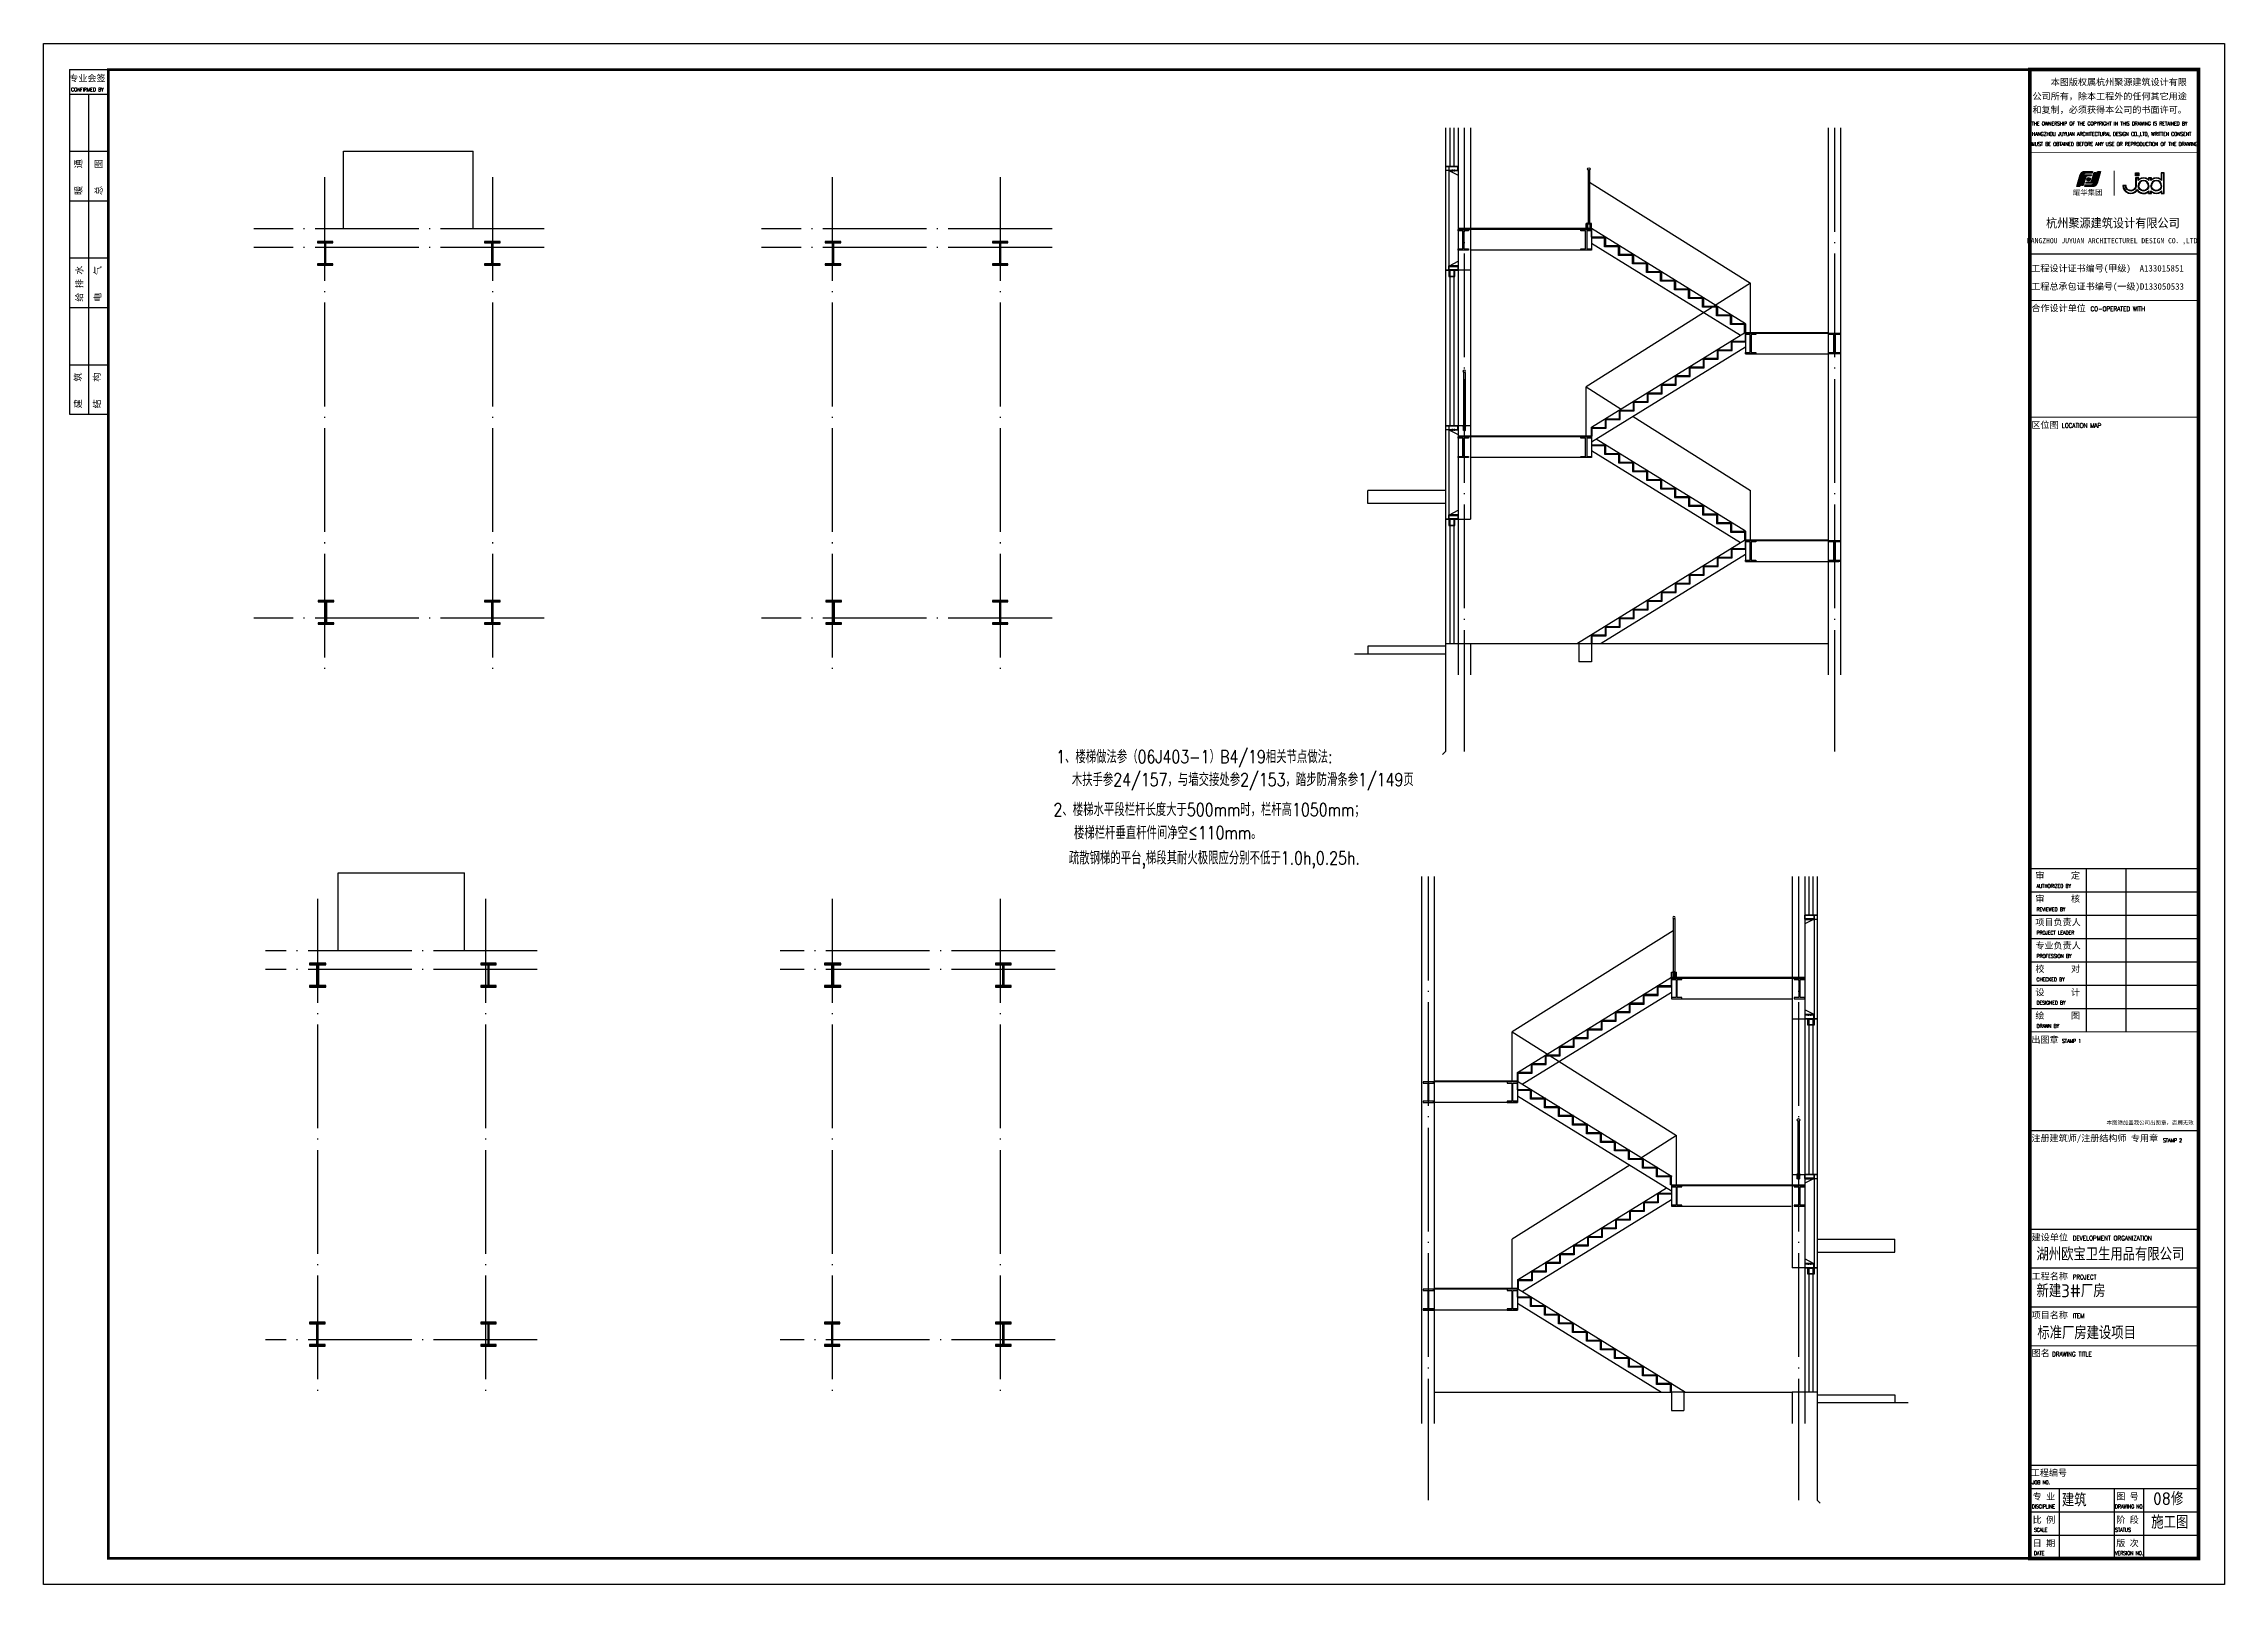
# Model space of a CAD drawing. Extents: x -248860 to 1018944, y -1060852 to 188626.
# Drawn here: x 976894 to 1018944, y 158926 to 188626 of the extents above; entities that cross this region are included whole.
import ezdxf
from ezdxf.enums import TextEntityAlignment as Align

# ---------------------------------------------------------------- set-up
doc = ezdxf.new("R2010")
doc.units = 0
doc.header["$LTSCALE"] = 1000
doc.header["$MEASUREMENT"] = 0
doc.linetypes.add('DOTE', pattern=[2.42, 2, -0.2, 0.02, -0.2])
doc.layers.get('0').update_dxf_attribs({"linetype": 'CONTINUOUS'})
for name, color, linetype in [('11', 3, 'CONTINUOUS'), ('3', 3, 'CONTINUOUS'), ('AXIS', 3, 'CONTINUOUS'), ('AXIS_TEXT', 7, 'CONTINUOUS'), ('DOTE', 253, 'DOTE'), ('H', 8, 'CONTINUOUS'), ('PUB_DIM', 3, 'CONTINUOUS'), ('PUB_TEXT', 7, 'CONTINUOUS'), ('PUB_TITLE', 4, 'CONTINUOUS'), ('WINDOW', 4, 'CONTINUOUS'), ('勒脚', 50, 'CONTINUOUS'), ('台阶', 64, 'CONTINUOUS'), ('图框', 4, 'CONTINUOUS'), ('填充', 8, 'CONTINUOUS'), ('家具', 35, 'CONTINUOUS'), ('屋面线', 43, 'CONTINUOUS'), ('屋顶平面线', 53, 'CONTINUOUS'), ('彩钢墙', 3, 'CONTINUOUS'), ('栏杆', 42, 'CONTINUOUS'), ('立面图', 40, 'CONTINUOUS')]:
    doc.layers.add(name, color=color, linetype=linetype)
doc.layers.add('填充剖面墙', color=6, linetype='CONTINUOUS', lineweight=30)
doc.styles.add('-黑体', font='simhei.ttf', dxfattribs={"width": 0.8})
doc.styles.add('HZTXT', font='txt.shx', dxfattribs={"width": 0.8, "bigfont": 'hztxt.shx'})
doc.styles.add('iIcon2', font='')
doc.styles.add('MIMI-TKWZ', font='romanc.shx', dxfattribs={"width": 0.75, "oblique": 15, "bigfont": 'bigfont.shx'})
doc.styles.add('STYLE1', font='tssdeng.shx', dxfattribs={"height": 8, "bigfont": 'tssdchn.shx'})
doc.styles.add('图框艺术体', font='simhei.ttf', dxfattribs={"width": 0.9})
doc.styles.get('iIcon2').set_extended_font_data('SimSun')

msp = doc.modelspace()

# ---------------------------------------------------------------- texts
at = {"layer": '3', "style": '-黑体', "width": 1.05}
msp.add_text('耀华集团', height=97.08, dxfattribs=at).set_placement((1016022.9, 185709))
at = {"layer": 'PUB_TEXT', "style": 'HZTXT', "width": 0.8}
for s, p in [('1、楼梯做法参（06J403-1）B4/19相关节点做法:', (996417.8, 174754.3)), ('木扶手参24/157，与墙交接处参2/153，踏步防滑条参1/149页', (996720.2, 174313.6)), ('2、楼梯水平段栏杆长度大于500mm时，栏杆高1050mm；', (996367.8, 173736)), ('楼梯栏杆垂直杆件间净空≤110mm。', (996761.8, 173289.6)), ('疏散钢梯的平台,梯段其耐火极限应分别不低于1.0h,0.25h.', (996663.3, 172803.7))]:
    msp.add_text(s, height=250, dxfattribs=at).set_placement(p)
at = {"layer": 'PUB_TEXT', "style": 'STYLE1'}
for s, p in [('湖州欧宝卫生用品有限公司', (1015321.7, 165292.5)), ('新建3#厂房', (1015321.7, 164585.1)), ('建筑', (1015811, 160552.4)), ('08修', (1017571.5, 160577.5)), ('施工图', (1017535, 160125.9))]:
    msp.add_text(s, height=250, dxfattribs=at).set_placement(p, align=Align.MIDDLE_LEFT)
msp.add_text('标准厂房建设项目', height=250, dxfattribs=at).set_placement((1015338.5, 163651.1))
at = {"layer": '图框', "style": 'iIcon2'}
for s, height, p in [('专业会签', 125, (977388.9, 187897)), ('本图版权属杭州聚源建筑设计有限', 125, (1015595.4, 187822.3)), ('公司所有，除本工程外的任何其它用途', 125, (1015245, 187549)), ('和复制，必须获得本公司的书面许可。', 125, (1015245, 187289.2)), ('工程设计证书编号(甲级)  A133015851', 125, (1015220.2, 184232.8)), ('工程总承包证书编号(一级)D133050533', 125, (1015220.2, 183882.8)), ('合作设计单位', 125, (1015223.1, 183464.2)), ('区位图 ', 125, (1015223.1, 181214.2)), ('审      定', 125, (1015300.6, 172528)), ('审      核', 125, (1015300.6, 172078)), ('项目负责人', 125, (1015300.6, 171628)), ('专业负责人', 125, (1015300.6, 171178)), ('校      对', 125, (1015300.6, 170728)), ('设      计', 125, (1015300.6, 170278)), ('绘      图', 125, (1015300.6, 169828)), ('出图章', 125, (1015223.1, 169364.1)), ('本图须加盖我公司出图章，否则无效', 75, (1016671.2, 167789.7)), ('注册建筑师/注册结构师 专用章', 125, (1015223.1, 167464.1)), ('建设单位', 125, (1015227.9, 165553.6)), ('工程名称', 125, (1015227.9, 164803.6)), ('项目名称', 125, (1015227.9, 164053.6)), ('图名', 125, (1015227.9, 163321.1)), ('工程编号', 125, (1015210.8, 161014.1)), ('专 业', 125, (1015247.3, 160558.3)), ('图 号', 125, (1016858.3, 160558.3)), ('比 例', 125, (1015247.3, 160108.3)), ('阶 段', 125, (1016858.3, 160108.3)), ('日 期', 125, (1015247.3, 159658.3)), ('版 次', 125, (1016858.3, 159658.3))]:
    msp.add_text(s, height=height, dxfattribs=at).set_placement(p)
at = {"layer": '图框', "style": 'MIMI-TKWZ', "width": 0.75}
for s, height, p in [('CONFIRMED BY', 72.5, (977424.2, 187704.3)), ('MUST BE OBTAINED BEFORE ANY USE OR REPRODUCTION OF THE DRAWING.', 72.5, (1015224.3, 186654.5)), ('THE OWNERSHIP OF THE COPYRIGHT IN THIS DRAWING IS RETAINED BY ', 72.5, (1015226.3, 187048.8)), (' HANGZHOU JUYUAN ARCHITECTURAL DESIGN CO.,LTD, WRITTEN CONSENT ', 72.5, (1015191.4, 186847.9)), ('CO-OPERATED WITH', 90, (1016362.9, 183469.9)), ('LOCATION MAP', 90, (1015810.3, 181219.9)), ('AUTHORIZED BY', 72.5, (1015322.5, 172352)), ('REVIEWED BY', 72.5, (1015322.5, 171902)), ('PROJECT LEADER', 72.5, (1015322.5, 171452)), ('PROFESSION BY', 72.5, (1015322.5, 171002)), ('CHECKED BY', 72.5, (1015322.5, 170552)), ('DESIGNED BY', 72.5, (1015322.5, 170102)), ('DRAWN BY', 72.5, (1015322.5, 169652)), ('STAMP 1', 72.5, (1015813.2, 169365.7)), ('STAMP 2', 72.5, (1017760.1, 167449.1)), ('DEVELOPMENT ORGANIZATION', 90, (1016018.9, 165555)), ('PROJECT', 90, (1016018.9, 164805)), ('ITEM', 90, (1016018.9, 164055)), ('DRAWING TITLE', 90, (1015622, 163319.2)), ('JOB N0.', 72.5, (1015235.8, 160856.4)), ('DISCIPLINE', 72.5, (1015231.2, 160391.7)), ('DRAWING NO.', 72.5, (1016836.4, 160391.7)), ('SCALE', 72.5, (1015272.3, 159941.7)), ('STATUS', 72.5, (1016836.4, 159941.7)), ('DATE', 72.5, (1015272.3, 159491.7)), ('VERSION NO.', 72.5, (1016836.4, 159491.7))]:
    msp.add_text(s, height=height, dxfattribs=at).set_placement(p)
at = {"layer": '图框', "style": 'iIcon2'}
for s, p in [('暖    通', (977629, 185708.3)), ('总    图', (978017.8, 185708.3)), ('给 排 水', (977645.7, 183651.9)), ('电    气', (977999.2, 183651.9)), ('建    筑', (977620, 181595.5)), ('结    构', (977985.4, 181595.5))]:
    msp.add_text(s, height=125, rotation=90, dxfattribs=at).set_placement(p)
at = {"layer": '图框', "style": '图框艺术体', "width": 0.9}
for s, height, p in [('杭州聚源建筑设计有限公司', 175, (1016794.9, 185082)), ('HANGZHOU JUYUAN ARCHITECTUREL DESIGN CO．,LTD', 100, (1016782, 184777.1))]:
    msp.add_text(s, height=height, dxfattribs=at).set_placement(p, align=Align.CENTER)

# ---------------------------------------------------------------- blocks, each defined once
blk = doc.blocks.new('yhlogo01')
at = {"layer": '家具'}
h = blk.add_hatch(color=5, dxfattribs=at)
h.dxf.hatch_style = 1
h.paths.add_polyline_path([(243496, -10479, 0.2174728), (243119, -10652, 0.1075559), (242813, -11212), (242091, -13670), (242749, -13670), (243418, -11390, -0.1971789), (243830, -10875, -0.1273347), (244024, -10824), (245336, -10824), (245437, -10479)])
h = blk.add_hatch(color=5, dxfattribs=at)
h.dxf.hatch_style = 1
h.paths.add_polyline_path([(243801, -11271, 0.1093665), (243592, -11650), (243050, -13497), (243448, -13497), (243959, -11757, -0.1253068), (244114, -11495, -0.1991992), (244327, -11407), (245165, -11407), (245235, -11169), (244026, -11169, 0.2155994)])
h = blk.add_hatch(color=5, dxfattribs=at)
h.dxf.hatch_style = 1
h.paths.add_polyline_path([(245735, -13670, 0.2174728), (246113, -13497, 0.1075559), (246419, -12937), (247141, -10479), (246483, -10479), (245814, -12759, -0.1971789), (245402, -13274, -0.1273347), (245207, -13325), (243896, -13325), (243794, -13670)])
h = blk.add_hatch(color=5, dxfattribs=at)
h.dxf.hatch_style = 1
h.paths.add_polyline_path([(245431, -12878, 0.1093665), (245639, -12499), (246182, -10652), (245784, -10652), (245273, -12392, -0.1253068), (245117, -12654, -0.1991992), (244905, -12742), (244067, -12742), (243997, -12980), (245206, -12980, 0.2155994)])
h = blk.add_hatch(color=1, dxfattribs=at)
h.dxf.hatch_style = 1
h.paths.add_polyline_path([(244991, -12140, 1), (244202, -12140, 1)])
at = {"layer": '家具', "color": 5}
for points in [[(242091, -13670), (242813, -11212, -0.1075559), (243119, -10652, -0.2174728), (243496, -10479), (245437, -10479), (245336, -10824), (244024, -10824, 0.1273347), (243830, -10875, 0.1971247), (243418, -11389), (242749, -13670)], [(243050, -13497), (243592, -11650, -0.1093665), (243801, -11271, -0.2155994), (244026, -11169), (245235, -11169), (245165, -11407), (244327, -11407, 0.1991992), (244114, -11495, 0.1253068), (243959, -11757), (243448, -13497)], [(247141, -10479), (246419, -12937, -0.1075559), (246113, -13497, -0.2174728), (245735, -13670), (243794, -13670), (243896, -13325), (245207, -13325, 0.1273347), (245402, -13274, 0.1971247), (245814, -12759), (246483, -10479)], [(246182, -10652), (245639, -12499, -0.1093665), (245431, -12878, -0.2155994), (245206, -12980), (243997, -12980), (244067, -12742), (244905, -12742, 0.1991992), (245117, -12654, 0.1253068), (245273, -12392), (245784, -10652)]]:
    blk.add_lwpolyline(points, format="xyb", close=True, dxfattribs=at)
at = {"layer": '家具', "color": 1}
blk.add_circle((244597, -12140), 394, dxfattribs=at)
blk = doc.blocks.new('钢柱')
blk.add_hatch(color=256).paths.add_polyline_path([(4275, 9436), (4140, 9436), (4140, 9466), (4440, 9466), (4440, 9436), (4305, 9436), (4305, 9036), (4440, 9036), (4440, 9006), (4140, 9006), (4140, 9036), (4275, 9036)])
blk.add_lwpolyline([(4275, 9436), (4140, 9436), (4140, 9466), (4440, 9466), (4440, 9436), (4305, 9436), (4305, 9036), (4440, 9036), (4440, 9006), (4140, 9006), (4140, 9036), (4275, 9036), (4275, 9436), (4140, 9436)])
blk = doc.blocks.new('A$C3A1C5DDB')
for points in [[(70, 73), (70, 112)], [(112, 73), (112, 112)]]:
    blk.add_lwpolyline(points)
at = {"layer": 'AXIS', "ltscale": 1000}
for p, q in [((12, 94), (12, 100)), ((12, 91), (12, 85)), ((28, 91), (28, 94))]:
    blk.add_line(p, q, dxfattribs=at)
for points in [[(180, 171), (0, 171), (0, 91), (180, 91)], [(177, 168), (3, 168), (3, 94), (177, 94)]]:
    blk.add_lwpolyline(points, close=True, dxfattribs=at)
for points in [[(12, 100), (168, 100), (168, 94)], [(180, 85), (12, 85), (180, 0)], [(152, 91), (152, 94)]]:
    blk.add_lwpolyline(points, dxfattribs=at)
blk = doc.blocks.new('022')
at = {"layer": 'H'}
h = blk.add_hatch(dxfattribs=at)
h.set_pattern_fill('ANSI32', color=256, scale=60.48, angle=90, style=0)
h.set_pattern_definition([(135, (1835853.6, -3679625.42), (-16.0371818, -16.0371818), []), (135, (1835853.6, -3679614.728), (-16.0371818, -16.0371818), [])])
h.paths.add_polyline_path([(153170, -201159), (153194, -201159), (153194, -200859), (153170, -200859)])
at = {"layer": 'AXIS_TEXT', "color": 5}
for p, q in [((153134, -200935), (153155, -200917)), ((153134, -201086), (153134, -200935)), ((153134, -201086), (153155, -201104)), ((153155, -201104), (153155, -200917)), ((153170, -200917), (153155, -200917)), ((153170, -201104), (153155, -201104))]:
    blk.add_line(p, q, dxfattribs=at)
at = {"layer": 'WINDOW', "ltscale": 0.2}
for p, q in [((153511, -200918), (153194, -200918)), ((153194, -201101), (153511, -201101)), ((153209, -201086), (153209, -200933)), ((153496, -200933), (153209, -200933)), ((153209, -201086), (153496, -201086)), ((153496, -200933), (153524, -200960)), ((153496, -201086), (153524, -201059)), ((153535, -200949), (153511, -200918)), ((153535, -201071), (153511, -201101)), ((153524, -200960), (153535, -200949)), ((153524, -201059), (153535, -201071))]:
    blk.add_line(p, q, dxfattribs=at)
blk.add_lwpolyline([(153170, -201159), (153170, -200859), (153194, -200859), (153194, -201159)], close=True, dxfattribs=at)
blk = doc.blocks.new('8854')
at = {"layer": '栏杆'}
for p, q in [((2419714, 2313223), (2419714, 2312202)), ((2419744, 2313223), (2419744, 2312202))]:
    blk.add_line(p, q, dxfattribs=at)
blk.add_circle((2419729, 2313243), 25, dxfattribs=at)
at = {"layer": '栏杆', "extrusion": (0, 0, -1), "xscale": 0.25, "yscale": 0.25, "zscale": -0.25, "rotation": 270}
blk.add_blockref('022', (-2369476, 2350486), dxfattribs=at)

# ---------------------------------------------------------------- hatches: boundary and pattern name
at = {"layer": '图框'}
h = msp.add_hatch(color=256, dxfattribs=at)
h.dxf.hatch_style = 1
edge = h.paths.add_edge_path()
edge.add_line((1017723.8, 185735.1), (1017783.8, 185735.1))
edge.add_line((1017783.8, 185735.1), (1017783.8, 186138.3))
edge.add_line((1017783.8, 186138.3), (1017723.8, 186138.3))
edge.add_line((1017723.8, 186138.3), (1017723.8, 186009.2))
edge.add_arc((1017631.1, 185887.8), 152.7, 52.61422, 127.38578)
edge.add_line((1017538.3, 186009.2), (1017538.3, 186040.6))
edge.add_line((1017538.3, 186040.6), (1017478.3, 186040.6))
edge.add_line((1017478.3, 186040.6), (1017478.3, 186009.2))
edge.add_arc((1017385.6, 185887.8), 152.7, 52.61422, 127.38578)
edge.add_line((1017292.8, 186009.2), (1017292.8, 186040.6))
edge.add_line((1017292.8, 186040.6), (1017232.8, 186040.6))
edge.add_line((1017232.8, 186040.6), (1017232.8, 185887.8))
edge.add_arc((1017140.1, 185887.8), 92.7, -183.09051, 0, ccw=False)
edge.add_line((1017047.5, 185892.8), (1016987.4, 185892.8))
edge.add_arc((1017140.1, 185887.8), 152.7, 178.12408, 323.47424)
edge.add_arc((1017385.6, 185887.8), 152.7, 216.52576, 307.38578)
edge.add_line((1017478.3, 185766.5), (1017478.3, 185735.1))
edge.add_line((1017478.3, 185735.1), (1017538.3, 185735.1))
edge.add_line((1017538.3, 185735.1), (1017538.3, 185766.5))
edge.add_arc((1017631.1, 185887.8), 152.7, 232.61422, 307.38578)
edge.add_line((1017723.8, 185766.5), (1017723.8, 185735.1))
edge = h.paths.add_edge_path(flags=16)
edge.add_line((1017733.8, 185745.1), (1017773.8, 185745.1))
edge.add_line((1017773.8, 185745.1), (1017773.8, 186128.3))
edge.add_line((1017773.8, 186128.3), (1017733.8, 186128.3))
edge.add_line((1017733.8, 186128.3), (1017733.8, 185986.9))
edge.add_arc((1017631.1, 185887.8), 142.7, 43.96429, 136.03571)
edge.add_line((1017528.3, 185986.9), (1017528.3, 186030.6))
edge.add_line((1017528.3, 186030.6), (1017488.3, 186030.6))
edge.add_line((1017488.3, 186030.6), (1017488.3, 185986.9))
edge.add_arc((1017385.6, 185887.8), 142.7, 43.96429, 136.03571)
edge.add_line((1017282.8, 185986.9), (1017282.8, 186030.6))
edge.add_line((1017282.8, 186030.6), (1017242.8, 186030.6))
edge.add_line((1017242.8, 186030.6), (1017242.8, 185887.8))
edge.add_arc((1017140.1, 185887.8), 102.7, 182.78946, 360, ccw=False)
edge.add_line((1017037.5, 185882.8), (1016997.4, 185882.8))
edge.add_arc((1017140.1, 185887.8), 142.7, 182.00739, 329.30382)
edge.add_arc((1017385.6, 185887.8), 142.7, 210.69618, 316.03571)
edge.add_line((1017488.3, 185788.7), (1017488.3, 185745.1))
edge.add_line((1017488.3, 185745.1), (1017528.3, 185745.1))
edge.add_line((1017528.3, 185745.1), (1017528.3, 185788.7))
edge.add_arc((1017631.1, 185887.8), 142.7, 223.96429, 316.03571)
edge.add_line((1017733.8, 185788.7), (1017733.8, 185745.1))
h = msp.add_hatch(color=256, dxfattribs=at)
h.dxf.hatch_style = 1
edge = h.paths.add_edge_path()
edge.add_arc((1017385.6, 185887.8), 102.7, 0, 180)
edge.add_arc((1017385.6, 185887.8), 102.7, 180, 360)
edge = h.paths.add_edge_path(flags=16)
edge.add_arc((1017385.6, 185887.8), 92.7, 0, 180)
edge.add_arc((1017385.6, 185887.8), 92.7, 180, 360)
h = msp.add_hatch(color=256, dxfattribs=at)
h.dxf.hatch_style = 1
edge = h.paths.add_edge_path(flags=16)
edge.add_arc((1017631.1, 185887.8), 92.7, 0, 180)
edge.add_arc((1017631.1, 185887.8), 92.7, 180, 360)
edge = h.paths.add_edge_path()
edge.add_arc((1017631.1, 185887.8), 102.7, 0, 180)
edge.add_arc((1017631.1, 185887.8), 102.7, 180, 360)
at = {"layer": '家具'}
h = msp.add_hatch(color=1, dxfattribs=at)
h.dxf.hatch_style = 1
h.paths.add_polyline_path([(1017232.8, 186078.3), (1017232.8, 186138.3), (1017292.8, 186138.3), (1017292.8, 186078.3)])
h.paths.add_polyline_path([(1017242.8, 186088.3), (1017242.8, 186128.3), (1017282.8, 186128.3), (1017282.8, 186088.3)], flags=16)

# ---------------------------------------------------------------- linework, layer by layer
for p, q in [((1006738, 185060), (1006738, 184670)), ((1006738, 184645), (1004408, 184645)), ((1009708, 182645), (1011308, 182645)), ((1009708, 179060), (1009708, 178645)), ((1009708, 178645), (1011508, 178645)), ((1008281.8, 170628.5), (1008281.8, 170238.5)), ((1008281.8, 170213.5), (1010611.8, 170213.5)), ((1005311.8, 168213.5), (1003711.8, 168213.5)), ((1005311.8, 164628.5), (1005311.8, 164213.5)), ((1005311.8, 164213.5), (1003511.8, 164213.5))]:
    msp.add_line(p, q)
at = {"layer": '11'}
for p, q in [((1003988, 184260), (1003928, 184260)), ((1003988, 179460), (1003928, 179460)), ((1011031.8, 169828.5), (1011091.8, 169828.5)), ((1011031.8, 165028.5), (1011091.8, 165028.5))]:
    msp.add_line(p, q, dxfattribs=at)
at = {"layer": '3', "const_width": 17.5}
msp.add_lwpolyline([(1016819.6, 186178.9), (1016819.6, 185696.9)], dxfattribs=at)
at = {"layer": 'AXIS'}
for p, q in [((1003928, 176980.7), (1003928, 174980.7)), ((1004288, 176980.7), (1004288, 174980.7)), ((1011428, 176980.7), (1011428, 174980.7)), ((1003869.4, 174922.1), (1003928, 174980.7)), ((1003591.8, 162549.2), (1003591.8, 160549.2)), ((1010731.8, 162549.2), (1010731.8, 160549.2)), ((1011091.8, 162549.2), (1011091.8, 160549.2)), ((1011150.4, 160490.6), (1011091.8, 160549.2))]:
    msp.add_line(p, q, dxfattribs=at)
at = {"layer": 'DOTE', "linetype": 'DOTE'}
for p, q in [((1004288, 187001), (1004288, 176160)), ((1011428, 187001), (1011428, 176160)), ((982307.9, 186053), (982307.9, 176553)), ((985547.9, 186053), (985547.9, 176553)), ((992099.2, 186053), (992099.2, 176553)), ((995339.2, 186053), (995339.2, 176553)), ((986547.9, 185053), (980947.9, 185053)), ((996339.2, 185053), (990739.2, 185053)), ((986547.9, 184693), (980947.9, 184693)), ((996339.2, 184693), (990739.2, 184693)), ((986547.9, 177553), (980947.9, 177553)), ((996339.2, 177553), (990739.2, 177553)), ((1003591.8, 172569.5), (1003591.8, 161728.5)), ((1010731.8, 172569.5), (1010731.8, 161728.5)), ((982172.5, 172139.1), (982172.5, 162639.1)), ((985412.5, 172139.1), (985412.5, 162639.1)), ((992099.2, 172139.1), (992099.2, 162639.1)), ((995339.2, 172139.1), (995339.2, 162639.1)), ((986412.5, 171139.1), (981172.5, 171139.1)), ((986412.5, 170779.1), (981172.5, 170779.1)), ((996399.2, 171139.1), (991099.2, 171139.1)), ((996399.2, 170779.1), (991099.2, 170779.1)), ((986412.5, 163639.1), (981172.5, 163639.1)), ((996399.2, 163639.1), (991099.2, 163639.1))]:
    msp.add_line(p, q, dxfattribs=at)
at = {"layer": 'PUB_DIM'}
for points in [[(1004258, 184670), (1004258, 185020), (1004168, 185020), (1004168, 185045), (1004368, 185045), (1004368, 185020), (1004278, 185020), (1004278, 184670), (1004368, 184670), (1004368, 184645), (1004168, 184645), (1004168, 184670)], [(1006628, 184670), (1006628, 185020), (1006538, 185020), (1006538, 185045), (1006738, 185045), (1006738, 185020), (1006648, 185020), (1006648, 184670), (1006738, 184670), (1006738, 184645), (1006538, 184645), (1006538, 184670)], [(1009798, 182670), (1009798, 183020), (1009708, 183020), (1009708, 183045), (1009908, 183045), (1009908, 183020), (1009818, 183020), (1009818, 182670), (1009908, 182670), (1009908, 182645), (1009708, 182645), (1009708, 182670)], [(1011416.3, 182670), (1011416.3, 183020), (1011326.3, 183020), (1011326.3, 183045), (1011526.3, 183045), (1011526.3, 183020), (1011436.3, 183020), (1011436.3, 182670), (1011526.3, 182670), (1011526.3, 182645), (1011326.3, 182645), (1011326.3, 182670)], [(1004258, 180670), (1004258, 181020), (1004168, 181020), (1004168, 181045), (1004368, 181045), (1004368, 181020), (1004278, 181020), (1004278, 180670), (1004368, 180670), (1004368, 180645), (1004168, 180645), (1004168, 180670)], [(1006628, 180670), (1006628, 181020), (1006538, 181020), (1006538, 181045), (1006738, 181045), (1006738, 181020), (1006648, 181020), (1006648, 180670), (1006738, 180670), (1006738, 180645), (1006538, 180645), (1006538, 180670)], [(1009798, 178670), (1009798, 179020), (1009708, 179020), (1009708, 179045), (1009908, 179045), (1009908, 179020), (1009818, 179020), (1009818, 178670), (1009908, 178670), (1009908, 178645), (1009708, 178645), (1009708, 178670)], [(1011416.3, 178670), (1011416.3, 179020), (1011326.3, 179020), (1011326.3, 179045), (1011526.3, 179045), (1011526.3, 179020), (1011436.3, 179020), (1011436.3, 178670), (1011526.3, 178670), (1011526.3, 178645), (1011326.3, 178645), (1011326.3, 178670)], [(1008391.8, 170238.5), (1008391.8, 170588.5), (1008481.8, 170588.5), (1008481.8, 170613.5), (1008281.8, 170613.5), (1008281.8, 170588.5), (1008371.8, 170588.5), (1008371.8, 170238.5), (1008281.8, 170238.5), (1008281.8, 170213.5), (1008481.8, 170213.5), (1008481.8, 170238.5)], [(1010761.8, 170238.5), (1010761.8, 170588.5), (1010851.8, 170588.5), (1010851.8, 170613.5), (1010651.8, 170613.5), (1010651.8, 170588.5), (1010741.8, 170588.5), (1010741.8, 170238.5), (1010651.8, 170238.5), (1010651.8, 170213.5), (1010851.8, 170213.5), (1010851.8, 170238.5)], [(1003603.5, 168238.5), (1003603.5, 168588.5), (1003693.5, 168588.5), (1003693.5, 168613.5), (1003493.5, 168613.5), (1003493.5, 168588.5), (1003583.5, 168588.5), (1003583.5, 168238.5), (1003493.5, 168238.5), (1003493.5, 168213.5), (1003693.5, 168213.5), (1003693.5, 168238.5)], [(1005221.8, 168238.5), (1005221.8, 168588.5), (1005311.8, 168588.5), (1005311.8, 168613.5), (1005111.8, 168613.5), (1005111.8, 168588.5), (1005201.8, 168588.5), (1005201.8, 168238.5), (1005111.8, 168238.5), (1005111.8, 168213.5), (1005311.8, 168213.5), (1005311.8, 168238.5)], [(1008391.8, 166238.5), (1008391.8, 166588.5), (1008481.8, 166588.5), (1008481.8, 166613.5), (1008281.8, 166613.5), (1008281.8, 166588.5), (1008371.8, 166588.5), (1008371.8, 166238.5), (1008281.8, 166238.5), (1008281.8, 166213.5), (1008481.8, 166213.5), (1008481.8, 166238.5)], [(1010761.8, 166238.5), (1010761.8, 166588.5), (1010851.8, 166588.5), (1010851.8, 166613.5), (1010651.8, 166613.5), (1010651.8, 166588.5), (1010741.8, 166588.5), (1010741.8, 166238.5), (1010651.8, 166238.5), (1010651.8, 166213.5), (1010851.8, 166213.5), (1010851.8, 166238.5)], [(1003603.5, 164238.5), (1003603.5, 164588.5), (1003693.5, 164588.5), (1003693.5, 164613.5), (1003493.5, 164613.5), (1003493.5, 164588.5), (1003583.5, 164588.5), (1003583.5, 164238.5), (1003493.5, 164238.5), (1003493.5, 164213.5), (1003693.5, 164213.5), (1003693.5, 164238.5)], [(1005221.8, 164238.5), (1005221.8, 164588.5), (1005311.8, 164588.5), (1005311.8, 164613.5), (1005111.8, 164613.5), (1005111.8, 164588.5), (1005201.8, 164588.5), (1005201.8, 164238.5), (1005111.8, 164238.5), (1005111.8, 164213.5), (1005311.8, 164213.5), (1005311.8, 164238.5)]]:
    msp.add_lwpolyline(points, close=True, dxfattribs=at)
at = {"layer": 'PUB_TITLE'}
msp.add_lwpolyline([(976894.5, 158926.1), (976894.5, 188626.1), (1018944.5, 188626.1), (1018944.5, 158926.1)], close=True, dxfattribs=at)
at = {"layer": 'PUB_TITLE', "const_width": 50}
msp.add_lwpolyline([(978144.5, 159426.1), (1018444.5, 159426.1), (1018444.5, 188126.1), (978144.5, 188126.1)], close=True, dxfattribs=at)
at = {"layer": 'WINDOW'}
for p, q in [((1003928, 187001), (1003928, 186260)), ((1004008, 187001), (1004008, 186260)), ((1004088, 187001), (1004088, 186260)), ((1004168, 187001), (1004168, 186260)), ((1003928, 184260), (1003928, 181260)), ((1004008, 184260), (1004008, 181260)), ((1004088, 184260), (1004088, 181260)), ((1004168, 184260), (1004168, 181260)), ((1004168, 184260), (1004168, 181260)), ((1006538, 180645), (1004428, 180645)), ((1003928, 179460), (1003928, 177060)), ((1004008, 179460), (1004008, 177060)), ((1004088, 179460), (1004088, 177060)), ((1004168, 179460), (1004168, 177060)), ((1010851.8, 172569.5), (1010851.8, 171828.5)), ((1010931.8, 172569.5), (1010931.8, 171828.5)), ((1011011.8, 172569.5), (1011011.8, 171828.5)), ((1011091.8, 172569.5), (1011091.8, 171828.5)), ((1010851.8, 169828.5), (1010851.8, 166828.5)), ((1010851.8, 169828.5), (1010851.8, 166828.5)), ((1010931.8, 169828.5), (1010931.8, 166828.5)), ((1011011.8, 169828.5), (1011011.8, 166828.5)), ((1011091.8, 169828.5), (1011091.8, 166828.5)), ((1008481.8, 166213.5), (1010591.8, 166213.5)), ((1010851.8, 165028.5), (1010851.8, 162628.5)), ((1010931.8, 165028.5), (1010931.8, 162628.5)), ((1011011.8, 165028.5), (1011011.8, 162628.5)), ((1011091.8, 165028.5), (1011091.8, 162628.5))]:
    msp.add_line(p, q, dxfattribs=at)
for points in [[(1003988, 184134.3), (1004108, 184134.3), (1004108, 184260), (1003988, 184260)], [(1003998, 184144.3), (1004098, 184144.3), (1004098, 184250), (1003998, 184250)], [(1003988, 179334.3), (1004108, 179334.3), (1004108, 179460), (1003988, 179460)], [(1003998, 179344.3), (1004098, 179344.3), (1004098, 179450), (1003998, 179450)], [(1011031.8, 169702.9), (1010911.8, 169702.9), (1010911.8, 169828.5), (1011031.8, 169828.5)], [(1011021.8, 169712.9), (1010921.8, 169712.9), (1010921.8, 169818.5), (1011021.8, 169818.5)], [(1011031.8, 164902.9), (1010911.8, 164902.9), (1010911.8, 165028.5), (1011031.8, 165028.5)], [(1011021.8, 164912.9), (1010921.8, 164912.9), (1010921.8, 165018.5), (1011021.8, 165018.5)]]:
    msp.add_lwpolyline(points, close=True, dxfattribs=at)
at = {"layer": '勒脚'}
for p, q in [((982677.9, 185053), (982677.9, 186553)), ((985177.9, 185053), (985177.9, 186553)), ((982572.5, 171139.1), (982572.5, 172639.1)), ((982572.5, 172639.1), (985012.5, 172639.1)), ((985012.5, 171139.1), (985012.5, 172639.1))]:
    msp.add_line(p, q, dxfattribs=at)
at = {"layer": '台阶'}
for p, q in [((1006703.1, 185956.6), (1009808, 184010)), ((1006738, 184893.3), (1006738, 185060)), ((1009708, 183226.6), (1006738, 185060)), ((1006738, 184893.3), (1007008, 184893.3)), ((1009612.8, 183001.2), (1006738, 184775.8)), ((1007008, 184893.3), (1007008, 184726.6)), ((1007008, 184726.6), (1007278, 184726.6)), ((1007278, 184726.6), (1007278, 184560)), ((1007278, 184560), (1007548, 184560)), ((1007548, 184560), (1007548, 184393.3)), ((1007548, 184393.3), (1007818, 184393.3)), ((1007818, 184393.3), (1007818, 184226.6)), ((1007818, 184226.6), (1008088, 184226.6)), ((1008088, 184226.6), (1008088, 184060)), ((1009808, 184010), (1006638, 182010)), ((1008088, 184060), (1008358, 184060)), ((1008358, 184060), (1008358, 183893.3)), ((1008358, 183893.3), (1008628, 183893.3)), ((1008628, 183893.3), (1008628, 183726.6)), ((1009808, 183060), (1009808, 184010)), ((1008628, 183726.6), (1008898, 183726.6)), ((1008898, 183726.6), (1008898, 183560)), ((1008898, 183560), (1009168, 183560)), ((1009168, 183560), (1009168, 183393.3)), ((1009168, 183393.3), (1009438, 183393.3)), ((1009438, 183393.3), (1009438, 183226.6)), ((1009708, 183060), (1006738, 181226.6)), ((1009438, 183226.6), (1009708, 183226.6)), ((1009708, 183226.6), (1009708, 183060)), ((1009708, 182775.8), (1006738, 180942.4)), ((1006638, 181060), (1006638, 182010)), ((1006638, 182010), (1007315, 181582.8)), ((1007542.7, 181439.2), (1009808, 180010)), ((1006738, 181060), (1006738, 180645)), ((1006738, 180893.3), (1007008, 180893.3)), ((1006738, 180878.3), (1006993, 180878.3)), ((1009708, 179226.6), (1006833.2, 181001.2)), ((1006993, 180878.3), (1006993, 180711.6)), ((1007008, 180893.3), (1007008, 180726.6)), ((1009612.8, 179001.2), (1006738, 180775.8)), ((1006993, 180711.6), (1007263, 180711.6)), ((1007008, 180726.6), (1007278, 180726.6)), ((1007263, 180711.6), (1007263, 180545)), ((1007263, 180545), (1007533, 180545)), ((1007278, 180726.6), (1007278, 180560)), ((1007278, 180560), (1007548, 180560)), ((1007533, 180545), (1007533, 180378.3)), ((1007548, 180560), (1007548, 180393.3)), ((1007533, 180378.3), (1007803, 180378.3)), ((1007548, 180393.3), (1007818, 180393.3)), ((1007803, 180378.3), (1007803, 180211.6)), ((1007803, 180211.6), (1008073, 180211.6)), ((1007818, 180393.3), (1007818, 180226.6)), ((1007818, 180226.6), (1008088, 180226.6)), ((1008073, 180211.6), (1008073, 180045)), ((1008073, 180045), (1008343, 180045)), ((1008088, 180226.6), (1008088, 180060)), ((1008088, 180060), (1008358, 180060)), ((1008343, 180045), (1008343, 179878.3)), ((1008358, 180060), (1008358, 179893.3)), ((1009808, 179060), (1009808, 180010)), ((1008343, 179878.3), (1008613, 179878.3)), ((1008358, 179893.3), (1008628, 179893.3)), ((1008613, 179878.3), (1008613, 179711.6)), ((1008613, 179711.6), (1008883, 179711.6)), ((1008628, 179893.3), (1008628, 179726.6)), ((1008628, 179726.6), (1008898, 179726.6)), ((1008883, 179711.6), (1008883, 179545)), ((1008898, 179726.6), (1008898, 179560)), ((1008898, 179560), (1009168, 179560)), ((1009168, 179560), (1009168, 179393.3)), ((1008883, 179545), (1009153, 179545)), ((1009153, 179545), (1009153, 179378.3)), ((1009153, 179378.3), (1009423, 179378.3)), ((1009168, 179393.3), (1009438, 179393.3)), ((1009423, 179378.3), (1009423, 179211.6)), ((1009423, 179211.6), (1009693, 179211.6)), ((1009438, 179393.3), (1009438, 179226.6)), ((1009438, 179226.6), (1009708, 179226.6)), ((1009693, 179211.6), (1009693, 179050.7)), ((1009708, 179226.6), (1009708, 179060)), ((1009708, 179060), (1006468, 177060)), ((1009708, 178775.8), (1006928.3, 177060)), ((1008316.7, 171525.1), (1005211.8, 169578.5)), ((1005311.8, 168795.2), (1008281.8, 170628.5)), ((1005407, 168569.7), (1008281.8, 170344.3)), ((1008281.8, 170461.8), (1008011.8, 170461.8)), ((1008011.8, 170461.8), (1008011.8, 170295.2)), ((1008281.8, 170461.8), (1008281.8, 170628.5)), ((1007471.8, 169961.8), (1007201.8, 169961.8)), ((1007201.8, 169961.8), (1007201.8, 169795.2)), ((1007741.8, 170128.5), (1007471.8, 170128.5)), ((1007471.8, 170128.5), (1007471.8, 169961.8)), ((1008011.8, 170295.2), (1007741.8, 170295.2)), ((1007741.8, 170295.2), (1007741.8, 170128.5)), ((1005211.8, 168628.5), (1005211.8, 169578.5)), ((1005211.8, 169578.5), (1008381.8, 167578.5)), ((1006661.8, 169461.8), (1006391.8, 169461.8)), ((1006391.8, 169461.8), (1006391.8, 169295.2)), ((1006931.8, 169628.5), (1006661.8, 169628.5)), ((1006661.8, 169628.5), (1006661.8, 169461.8)), ((1007201.8, 169795.2), (1006931.8, 169795.2)), ((1006931.8, 169795.2), (1006931.8, 169628.5)), ((1005851.8, 169128.5), (1005851.8, 168961.8)), ((1006121.8, 169128.5), (1005851.8, 169128.5)), ((1006391.8, 169295.2), (1006121.8, 169295.2)), ((1006121.8, 169295.2), (1006121.8, 169128.5)), ((1005581.8, 168795.2), (1005311.8, 168795.2)), ((1005311.8, 168795.2), (1005311.8, 168628.5)), ((1005311.8, 168628.5), (1008281.8, 166795.2)), ((1005851.8, 168961.8), (1005581.8, 168961.8)), ((1005581.8, 168961.8), (1005581.8, 168795.2)), ((1005311.8, 168344.3), (1008281.8, 166511)), ((1008381.8, 167578.5), (1007704.8, 167151.4)), ((1008381.8, 166628.5), (1008381.8, 167578.5)), ((1007477.1, 167007.7), (1005211.8, 165578.5)), ((1005311.8, 164795.2), (1008186.7, 166569.7)), ((1008281.8, 166628.5), (1008281.8, 166213.5)), ((1005407, 164569.7), (1008281.8, 166344.3)), ((1007741.8, 166128.5), (1007471.8, 166128.5)), ((1007471.8, 166128.5), (1007471.8, 165961.8)), ((1007756.8, 166113.5), (1007486.8, 166113.5)), ((1007486.8, 166113.5), (1007486.8, 165946.8)), ((1008011.8, 166295.2), (1007741.8, 166295.2)), ((1007741.8, 166295.2), (1007741.8, 166128.5)), ((1008026.8, 166280.2), (1007756.8, 166280.2)), ((1007756.8, 166280.2), (1007756.8, 166113.5)), ((1008281.8, 166461.8), (1008011.8, 166461.8)), ((1008011.8, 166461.8), (1008011.8, 166295.2)), ((1008281.8, 166446.8), (1008026.8, 166446.8)), ((1008026.8, 166446.8), (1008026.8, 166280.2)), ((1007201.8, 165795.2), (1006931.8, 165795.2)), ((1006931.8, 165795.2), (1006931.8, 165628.5)), ((1007216.8, 165780.2), (1006946.8, 165780.2)), ((1006946.8, 165780.2), (1006946.8, 165613.5)), ((1007471.8, 165961.8), (1007201.8, 165961.8)), ((1007201.8, 165961.8), (1007201.8, 165795.2)), ((1007486.8, 165946.8), (1007216.8, 165946.8)), ((1007216.8, 165946.8), (1007216.8, 165780.2)), ((1005211.8, 164628.5), (1005211.8, 165578.5)), ((1006391.8, 165295.2), (1006121.8, 165295.2)), ((1006121.8, 165295.2), (1006121.8, 165128.5)), ((1006406.8, 165280.2), (1006136.8, 165280.2)), ((1006136.8, 165280.2), (1006136.8, 165113.5)), ((1006661.8, 165461.8), (1006391.8, 165461.8)), ((1006391.8, 165461.8), (1006391.8, 165295.2)), ((1006676.8, 165446.8), (1006406.8, 165446.8)), ((1006406.8, 165446.8), (1006406.8, 165280.2)), ((1006931.8, 165628.5), (1006661.8, 165628.5)), ((1006661.8, 165628.5), (1006661.8, 165461.8)), ((1006946.8, 165613.5), (1006676.8, 165613.5)), ((1006676.8, 165613.5), (1006676.8, 165446.8)), ((1005851.8, 164961.8), (1005581.8, 164961.8)), ((1005581.8, 164961.8), (1005581.8, 164795.2)), ((1005866.8, 164946.8), (1005596.8, 164946.8)), ((1005596.8, 164946.8), (1005596.8, 164780.2)), ((1005851.8, 165128.5), (1005851.8, 164961.8)), ((1006121.8, 165128.5), (1005851.8, 165128.5)), ((1005866.8, 165113.5), (1005866.8, 164946.8)), ((1006136.8, 165113.5), (1005866.8, 165113.5)), ((1005581.8, 164795.2), (1005311.8, 164795.2)), ((1005311.8, 164795.2), (1005311.8, 164628.5)), ((1005311.8, 164628.5), (1008551.8, 162628.5)), ((1005596.8, 164780.2), (1005326.8, 164780.2)), ((1005326.8, 164780.2), (1005326.8, 164619.2)), ((1005311.8, 164344.3), (1008091.5, 162628.5))]:
    msp.add_line(p, q, dxfattribs=at)
for points in [[(1009708, 183060), (1009708, 183226.6), (1009438, 183226.6), (1009438, 183393.3), (1009168, 183393.3), (1009168, 183560), (1008898, 183560), (1008898, 183726.6), (1008628, 183726.6), (1008628, 183893.3), (1008358, 183893.3), (1008358, 184060), (1008088, 184060), (1008088, 184226.6), (1007826.2, 184226.6), (1007818, 184226.6), (1007818, 184393.3), (1007548, 184393.3), (1007548, 184560), (1007278, 184560), (1007278, 184726.6), (1007008, 184726.6), (1007008, 184893.3), (1006738, 184893.3)], [(1009693, 183050.7), (1009693, 183211.6), (1009423, 183211.6), (1009423, 183378.3), (1009153, 183378.3), (1009153, 183545), (1008883, 183545), (1008883, 183711.6), (1008613, 183711.6), (1008613, 183878.3), (1008343, 183878.3), (1008343, 184045), (1008073, 184045), (1008073, 184211.6), (1007826.2, 184211.6), (1007803, 184211.6), (1007803, 184378.3), (1007533, 184378.3), (1007533, 184545), (1007263, 184545), (1007263, 184711.6), (1006993, 184711.6), (1006993, 184878.3), (1006738, 184878.3)], [(1005311.8, 168628.5), (1005311.8, 168795.2), (1005581.8, 168795.2), (1005581.8, 168961.8), (1005851.8, 168961.8), (1005851.8, 169128.5), (1006121.8, 169128.5), (1006121.8, 169295.2), (1006391.8, 169295.2), (1006391.8, 169461.8), (1006661.8, 169461.8), (1006661.8, 169628.5), (1006931.8, 169628.5), (1006931.8, 169795.2), (1007193.6, 169795.2), (1007201.8, 169795.2), (1007201.8, 169961.8), (1007471.8, 169961.8), (1007471.8, 170128.5), (1007741.8, 170128.5), (1007741.8, 170295.2), (1008011.8, 170295.2), (1008011.8, 170461.8), (1008281.8, 170461.8)], [(1005326.8, 168619.2), (1005326.8, 168780.2), (1005596.8, 168780.2), (1005596.8, 168946.8), (1005866.8, 168946.8), (1005866.8, 169113.5), (1006136.8, 169113.5), (1006136.8, 169280.2), (1006406.8, 169280.2), (1006406.8, 169446.8), (1006676.8, 169446.8), (1006676.8, 169613.5), (1006946.8, 169613.5), (1006946.8, 169780.2), (1007193.6, 169780.2), (1007216.8, 169780.2), (1007216.8, 169946.8), (1007486.8, 169946.8), (1007486.8, 170113.5), (1007756.8, 170113.5), (1007756.8, 170280.2), (1008026.8, 170280.2), (1008026.8, 170446.8), (1008281.8, 170446.8)]]:
    msp.add_lwpolyline(points, dxfattribs=at)
at = {"layer": '图框'}
for p, q in [((977394.5, 188126.1), (978144.5, 188126.1)), ((977394.5, 188126.1), (977394.5, 181484.3)), ((977394.5, 187653.4), (978144.5, 187653.4)), ((977394.5, 186550.2), (978144.5, 186550.2)), ((977394.5, 185597.1), (978144.5, 185597.1)), ((977394.5, 184493.9), (978144.5, 184493.9)), ((1015194.5, 184576.1), (1018444.5, 184576.1)), ((977394.5, 183540.7), (978144.5, 183540.7)), ((977394.5, 182437.5), (978144.5, 182437.5)), ((977394.5, 181484.3), (978144.5, 181484.3)), ((1015194.5, 172726.1), (1018444.5, 172726.1)), ((1015194.5, 172726.1), (1018444.5, 172726.1)), ((1016280.3, 172726.1), (1016280.3, 169576.1)), ((1017044.5, 172726.1), (1017044.5, 169576.1)), ((1015194.5, 172276.1), (1018444.5, 172276.1)), ((1015194.5, 171826.1), (1018444.5, 171826.1)), ((1015194.5, 171376.1), (1018444.5, 171376.1)), ((1015194.5, 170926.1), (1018444.5, 170926.1)), ((1015194.5, 170476.1), (1018444.5, 170476.1)), ((1015194.5, 170026.1), (1018444.5, 170026.1)), ((1015194.5, 167676.1), (1018444.5, 167676.1)), ((1015194.5, 165776.1), (1018444.5, 165776.1)), ((1015194.5, 165026.1), (1018444.5, 165026.1)), ((1015194.5, 164276.1), (1018444.5, 164276.1)), ((1015194.5, 161226.1), (1018444.5, 161226.1)), ((1015194.5, 160776.1), (1018444.5, 160776.1)), ((1015757, 160776.1), (1015757, 159426.1)), ((1016819.5, 160776.1), (1016819.5, 159426.1)), ((1017382, 160776.1), (1017382, 159426.1)), ((1015194.5, 160326.1), (1018444.5, 160326.1)), ((1015194.5, 159876.1), (1018444.5, 159876.1))]:
    msp.add_line(p, q, dxfattribs=at)
at = {"layer": '图框', "const_width": 70}
msp.add_lwpolyline([(1018444.5, 188126.1), (1015194.5, 188126.1), (1015194.5, 159426.1), (1018444.5, 159426.1)], close=True, dxfattribs=at)
at = {"layer": '图框'}
msp.add_lwpolyline([(977769.5, 181484.3), (977769.5, 187653.4)], dxfattribs=at)
at = {"layer": '图框', "const_width": 17.5}
for points in [[(1015194.5, 186530.7), (1018444.8, 186530.7)], [(1015194.5, 183676.1), (1018444.5, 183676.1)], [(1015194.5, 181426.1), (1018444.5, 181426.1)], [(1015194.5, 172726.1), (1018444.5, 172726.1)], [(1015194.5, 169576.1), (1018444.5, 169576.1)], [(1015194.5, 165776.1), (1018444.5, 165776.1)], [(1015194.5, 163526.1), (1018444.5, 163526.1)]]:
    msp.add_lwpolyline(points, dxfattribs=at)
at = {"layer": '图框'}
for points in [[(1017723.8, 185735.1), (1017783.8, 185735.1), (1017783.8, 186138.3), (1017723.8, 186138.3), (1017723.8, 186009.2, 0.3383431), (1017538.3, 186009.2), (1017538.3, 186040.6), (1017478.3, 186040.6), (1017478.3, 186009.2, 0.3383431), (1017292.8, 186009.2), (1017292.8, 186040.6), (1017232.8, 186040.6), (1017232.8, 185887.8, -1.0273401), (1017047.5, 185892.8), (1016987.4, 185892.8, 0.7355822), (1017262.8, 185796.9, 0.4186168), (1017478.3, 185766.5), (1017478.3, 185735.1), (1017538.3, 185735.1), (1017538.3, 185766.5, 0.3383431), (1017723.8, 185766.5)], [(1017733.8, 185745.1), (1017773.8, 185745.1), (1017773.8, 186128.3), (1017733.8, 186128.3), (1017733.8, 185986.9, 0.4248426), (1017528.3, 185986.9), (1017528.3, 186030.6), (1017488.3, 186030.6), (1017488.3, 185986.9, 0.4248426), (1017282.8, 185986.9), (1017282.8, 186030.6), (1017242.8, 186030.6), (1017242.8, 185887.8, -0.9759489), (1017037.5, 185882.8), (1016997.4, 185882.8, 0.748752), (1017262.8, 185815, 0.4949885), (1017488.3, 185788.7), (1017488.3, 185745.1), (1017528.3, 185745.1), (1017528.3, 185788.7, 0.4248426), (1017733.8, 185788.7)]]:
    msp.add_lwpolyline(points, format="xyb", close=True, dxfattribs=at)
for points in [[(1017488.3, 185887.8, 1), (1017282.8, 185887.8, 1)], [(1017488.3, 185887.8, -1), (1017282.8, 185887.8, -1)], [(1017478.3, 185887.8, 1), (1017292.8, 185887.8, 1)], [(1017478.3, 185887.8, -1), (1017292.8, 185887.8, -1)], [(1017733.8, 185887.8, 1), (1017528.3, 185887.8, 1)], [(1017733.8, 185887.8, -1), (1017528.3, 185887.8, -1)], [(1017723.8, 185887.8, 1), (1017538.3, 185887.8, 1)], [(1017723.8, 185887.8, -1), (1017538.3, 185887.8, -1)]]:
    msp.add_lwpolyline(points, format="xyb", dxfattribs=at)
msp.add_arc((1017140.1, 185887.8), 147.7, 0, 0, dxfattribs=at)
at = {"layer": '填充剖面墙'}
for p, q in [((1004408, 187001), (1004408, 184260)), ((1011308, 176460), (1011308, 187001)), ((1011548, 176460), (1011548, 187001)), ((1003928, 186260), (1004168, 186260)), ((1006738, 185060), (1004168, 185060)), ((1006738, 185045), (1004168, 185045)), ((1006738, 185160), (1006638, 185160)), ((1006638, 185060), (1006638, 185160)), ((1006738, 185060), (1006738, 185160)), ((1003928, 184260), (1004168, 184260)), ((1004408, 184260), (1004168, 184260)), ((1009708, 182893.3), (1009708, 183060)), ((1009708, 183060), (1009708, 182645)), ((1009708, 183060), (1011308, 183060)), ((1009708, 183045), (1011308, 183045)), ((1009808, 183045), (1009808, 183060)), ((1008898, 182393.3), (1008898, 182560)), ((1008898, 182560), (1009168, 182560)), ((1008898, 182545), (1009183, 182545)), ((1008913, 182378.3), (1008913, 182560)), ((1009168, 182560), (1009168, 182726.6)), ((1009168, 182726.6), (1009438, 182726.6)), ((1009168, 182711.6), (1009453, 182711.6)), ((1009183, 182545), (1009183, 182726.6)), ((1009438, 182893.3), (1009708, 182893.3)), ((1009438, 182726.6), (1009438, 182893.3)), ((1009438, 182878.3), (1009708, 182878.3)), ((1009453, 182711.6), (1009453, 182893.3)), ((1008358, 182226.6), (1008628, 182226.6)), ((1008358, 182060), (1008358, 182226.6)), ((1008358, 182211.6), (1008643, 182211.6)), ((1008373, 182045), (1008373, 182226.6)), ((1008628, 182393.3), (1008898, 182393.3)), ((1008628, 182226.6), (1008628, 182393.3)), ((1008628, 182378.3), (1008913, 182378.3)), ((1008643, 182211.6), (1008643, 182393.3)), ((1007548, 181726.6), (1007818, 181726.6)), ((1007548, 181560), (1007548, 181726.6)), ((1007563, 181711.6), (1007833, 181711.6)), ((1007563, 181545), (1007563, 181711.6)), ((1007818, 181893.3), (1008088, 181893.3)), ((1007818, 181726.6), (1007818, 181893.3)), ((1007833, 181878.3), (1008103, 181878.3)), ((1007833, 181711.6), (1007833, 181878.3)), ((1008088, 182060), (1008358, 182060)), ((1008088, 181893.3), (1008088, 182060)), ((1008088, 182045), (1008373, 182045)), ((1008103, 181878.3), (1008103, 182060)), ((1003928, 181260), (1004168, 181260)), ((1004408, 181260), (1004168, 181260)), ((1004408, 181260), (1004408, 179460)), ((1007008, 181393.3), (1007278, 181393.3)), ((1007008, 181226.6), (1007008, 181393.3)), ((1007023, 181378.3), (1007293, 181378.3)), ((1007023, 181211.6), (1007023, 181378.3)), ((1007278, 181560), (1007548, 181560)), ((1007278, 181393.3), (1007278, 181560)), ((1007293, 181545), (1007563, 181545)), ((1007293, 181378.3), (1007293, 181545)), ((1006738, 181060), (1004168, 181060)), ((1006738, 181045), (1004168, 181045)), ((1006738, 181060), (1006738, 181226.6)), ((1006738, 181226.6), (1007008, 181226.6)), ((1006738, 181060), (1006738, 180893.3)), ((1006738, 181060), (1006753, 181060)), ((1006753, 181060), (1006753, 181211.6)), ((1006753, 181211.6), (1007023, 181211.6)), ((1004168, 179460), (1004408, 179460)), ((1009168, 178560), (1009168, 178726.6)), ((1009168, 178726.6), (1009438, 178726.6)), ((1009438, 178893.3), (1009708, 178893.3)), ((1009438, 178726.6), (1009438, 178893.3)), ((1009453, 178878.3), (1009708, 178878.3)), ((1009453, 178711.6), (1009453, 178878.3)), ((1009708, 178893.3), (1009708, 179060)), ((1009708, 179060), (1011308, 179060)), ((1009708, 179060), (1009708, 178893.3)), ((1009708, 179045), (1011308, 179045)), ((1008628, 178393.3), (1008898, 178393.3)), ((1008628, 178226.6), (1008628, 178393.3)), ((1008643, 178378.3), (1008913, 178378.3)), ((1008643, 178211.6), (1008643, 178378.3)), ((1008898, 178393.3), (1008898, 178560)), ((1008898, 178560), (1009168, 178560)), ((1008913, 178378.3), (1008913, 178545)), ((1008913, 178545), (1009183, 178545)), ((1009183, 178545), (1009183, 178711.6)), ((1009183, 178711.6), (1009453, 178711.6)), ((1007818, 177893.3), (1008088, 177893.3)), ((1007818, 177726.6), (1007818, 177893.3)), ((1007833, 177878.3), (1008103, 177878.3)), ((1007833, 177711.6), (1007833, 177878.3)), ((1008088, 178060), (1008358, 178060)), ((1008088, 177893.3), (1008088, 178060)), ((1008103, 178045), (1008373, 178045)), ((1008103, 177878.3), (1008103, 178045)), ((1008358, 178226.6), (1008628, 178226.6)), ((1008358, 178060), (1008358, 178226.6)), ((1008373, 178211.6), (1008643, 178211.6)), ((1008373, 178045), (1008373, 178211.6)), ((1007278, 177560), (1007548, 177560)), ((1007278, 177393.3), (1007278, 177560)), ((1007293, 177545), (1007563, 177545)), ((1007293, 177378.3), (1007293, 177545)), ((1007548, 177726.6), (1007818, 177726.6)), ((1007548, 177560), (1007548, 177726.6)), ((1007563, 177711.6), (1007833, 177711.6)), ((1007563, 177545), (1007563, 177711.6)), ((1006498, 177060), (1006498, 176710)), ((1006498, 177060), (1006738, 177060)), ((1006738, 177060), (1006738, 177226.6)), ((1006738, 177226.6), (1007008, 177226.6)), ((1006738, 177060), (1006753, 177060)), ((1006738, 177060), (1006738, 176710)), ((1006753, 177060), (1006753, 177211.6)), ((1006753, 177211.6), (1007023, 177211.6)), ((1007008, 177393.3), (1007278, 177393.3)), ((1007008, 177226.6), (1007008, 177393.3)), ((1007023, 177378.3), (1007293, 177378.3)), ((1007023, 177211.6), (1007023, 177378.3)), ((1006738, 176710), (1006498, 176710)), ((1003471.8, 162028.5), (1003471.8, 172569.5)), ((1003711.8, 162028.5), (1003711.8, 172569.5)), ((1010611.8, 172569.5), (1010611.8, 169828.5)), ((1011091.8, 171828.5), (1010851.8, 171828.5)), ((1008281.8, 170728.5), (1008381.8, 170728.5)), ((1008281.8, 170628.5), (1008281.8, 170728.5)), ((1008381.8, 170628.5), (1008381.8, 170728.5)), ((1008281.8, 170628.5), (1010851.8, 170628.5)), ((1008281.8, 170613.5), (1010851.8, 170613.5)), ((1010611.8, 169828.5), (1010851.8, 169828.5)), ((1011091.8, 169828.5), (1010851.8, 169828.5)), ((1005311.8, 168628.5), (1003711.8, 168628.5)), ((1005211.8, 168613.5), (1005211.8, 168628.5)), ((1005311.8, 168461.8), (1005311.8, 168628.5)), ((1005311.8, 168628.5), (1005311.8, 168213.5)), ((1005311.8, 168613.5), (1003711.8, 168613.5)), ((1005581.8, 168461.8), (1005311.8, 168461.8)), ((1005581.8, 168446.8), (1005311.8, 168446.8)), ((1005566.8, 168280.2), (1005566.8, 168461.8)), ((1005851.8, 168280.2), (1005566.8, 168280.2)), ((1005581.8, 168295.2), (1005581.8, 168461.8)), ((1005851.8, 168295.2), (1005581.8, 168295.2)), ((1005836.8, 168113.5), (1005836.8, 168295.2)), ((1005851.8, 168128.5), (1005851.8, 168295.2)), ((1006121.8, 168113.5), (1005836.8, 168113.5)), ((1006121.8, 168128.5), (1005851.8, 168128.5)), ((1006106.8, 167946.8), (1006106.8, 168128.5)), ((1006391.8, 167946.8), (1006106.8, 167946.8)), ((1006121.8, 167961.8), (1006121.8, 168128.5)), ((1006391.8, 167961.8), (1006121.8, 167961.8)), ((1006376.8, 167780.2), (1006376.8, 167961.8)), ((1006661.8, 167780.2), (1006376.8, 167780.2)), ((1006391.8, 167795.2), (1006391.8, 167961.8)), ((1006661.8, 167795.2), (1006391.8, 167795.2)), ((1006646.8, 167613.5), (1006646.8, 167795.2)), ((1006661.8, 167628.5), (1006661.8, 167795.2)), ((1006931.8, 167613.5), (1006646.8, 167613.5)), ((1006931.8, 167628.5), (1006661.8, 167628.5)), ((1006916.8, 167446.8), (1006916.8, 167628.5)), ((1007186.8, 167446.8), (1006916.8, 167446.8)), ((1006931.8, 167461.8), (1006931.8, 167628.5)), ((1007201.8, 167461.8), (1006931.8, 167461.8)), ((1007186.8, 167280.2), (1007186.8, 167446.8)), ((1007201.8, 167295.2), (1007201.8, 167461.8)), ((1007456.8, 167280.2), (1007186.8, 167280.2)), ((1007471.8, 167295.2), (1007201.8, 167295.2)), ((1007456.8, 167113.5), (1007456.8, 167280.2)), ((1007726.8, 167113.5), (1007456.8, 167113.5)), ((1007471.8, 167128.5), (1007471.8, 167295.2)), ((1007741.8, 167128.5), (1007471.8, 167128.5)), ((1007726.8, 166946.8), (1007726.8, 167113.5)), ((1007996.8, 166946.8), (1007726.8, 166946.8)), ((1007741.8, 166961.8), (1007741.8, 167128.5)), ((1008011.8, 166961.8), (1007741.8, 166961.8)), ((1007996.8, 166780.2), (1007996.8, 166946.8)), ((1008011.8, 166795.2), (1008011.8, 166961.8)), ((1008266.8, 166780.2), (1007996.8, 166780.2)), ((1008281.8, 166795.2), (1008011.8, 166795.2)), ((1008266.8, 166628.5), (1008266.8, 166780.2)), ((1008281.8, 166628.5), (1008266.8, 166628.5)), ((1008281.8, 166628.5), (1008281.8, 166795.2)), ((1008281.8, 166628.5), (1010851.8, 166628.5)), ((1008281.8, 166628.5), (1008281.8, 166461.8)), ((1008281.8, 166613.5), (1010851.8, 166613.5)), ((1010611.8, 166828.5), (1010611.8, 165028.5)), ((1010611.8, 166828.5), (1010851.8, 166828.5)), ((1011091.8, 166828.5), (1010851.8, 166828.5)), ((1010851.8, 165028.5), (1010611.8, 165028.5)), ((1005311.8, 164628.5), (1003711.8, 164628.5)), ((1005311.8, 164613.5), (1003711.8, 164613.5)), ((1005311.8, 164461.8), (1005311.8, 164628.5)), ((1005311.8, 164628.5), (1005311.8, 164461.8)), ((1005581.8, 164461.8), (1005311.8, 164461.8)), ((1005566.8, 164446.8), (1005311.8, 164446.8)), ((1005566.8, 164280.2), (1005566.8, 164446.8)), ((1005581.8, 164295.2), (1005581.8, 164461.8)), ((1005836.8, 164280.2), (1005566.8, 164280.2)), ((1005851.8, 164295.2), (1005581.8, 164295.2)), ((1005836.8, 164113.5), (1005836.8, 164280.2)), ((1006106.8, 164113.5), (1005836.8, 164113.5)), ((1005851.8, 164128.5), (1005851.8, 164295.2)), ((1006121.8, 164128.5), (1005851.8, 164128.5)), ((1006106.8, 163946.8), (1006106.8, 164113.5)), ((1006121.8, 163961.8), (1006121.8, 164128.5)), ((1006376.8, 163946.8), (1006106.8, 163946.8)), ((1006391.8, 163961.8), (1006121.8, 163961.8)), ((1006376.8, 163780.2), (1006376.8, 163946.8)), ((1006646.8, 163780.2), (1006376.8, 163780.2)), ((1006391.8, 163795.2), (1006391.8, 163961.8)), ((1006661.8, 163795.2), (1006391.8, 163795.2)), ((1006646.8, 163613.5), (1006646.8, 163780.2)), ((1006916.8, 163613.5), (1006646.8, 163613.5)), ((1006661.8, 163628.5), (1006661.8, 163795.2)), ((1006931.8, 163628.5), (1006661.8, 163628.5)), ((1006916.8, 163446.8), (1006916.8, 163613.5)), ((1006931.8, 163461.8), (1006931.8, 163628.5)), ((1007186.8, 163446.8), (1006916.8, 163446.8)), ((1007201.8, 163461.8), (1006931.8, 163461.8)), ((1007186.8, 163280.2), (1007186.8, 163446.8)), ((1007456.8, 163280.2), (1007186.8, 163280.2)), ((1007201.8, 163295.2), (1007201.8, 163461.8)), ((1007471.8, 163295.2), (1007201.8, 163295.2)), ((1007456.8, 163113.5), (1007456.8, 163280.2)), ((1007471.8, 163128.5), (1007471.8, 163295.2)), ((1007726.8, 163113.5), (1007456.8, 163113.5)), ((1007741.8, 163128.5), (1007471.8, 163128.5)), ((1007726.8, 162946.8), (1007726.8, 163113.5)), ((1007996.8, 162946.8), (1007726.8, 162946.8)), ((1007741.8, 162961.8), (1007741.8, 163128.5)), ((1008011.8, 162961.8), (1007741.8, 162961.8)), ((1007996.8, 162780.2), (1007996.8, 162946.8)), ((1008266.8, 162780.2), (1007996.8, 162780.2)), ((1008011.8, 162795.2), (1008011.8, 162961.8)), ((1008281.8, 162795.2), (1008011.8, 162795.2)), ((1008266.8, 162628.5), (1008266.8, 162780.2)), ((1008281.8, 162628.5), (1008281.8, 162795.2)), ((1008281.8, 162628.5), (1008266.8, 162628.5)), ((1008281.8, 162628.5), (1008281.8, 162278.5)), ((1008521.8, 162628.5), (1008281.8, 162628.5)), ((1008521.8, 162628.5), (1008521.8, 162278.5)), ((1008281.8, 162278.5), (1008521.8, 162278.5))]:
    msp.add_line(p, q, dxfattribs=at)
for p in [(1006738, 181226.6), (1006738, 177226.6), (1008281.8, 166795.2), (1008281.8, 162795.2)]:
    msp.add_point(p, dxfattribs=at)
at = {"layer": '家具', "color": 1}
for points in [[(1017232.8, 186078.3), (1017232.8, 186138.3), (1017292.8, 186138.3), (1017292.8, 186078.3)], [(1017242.8, 186088.3), (1017242.8, 186128.3), (1017282.8, 186128.3), (1017282.8, 186088.3)]]:
    msp.add_lwpolyline(points, close=True, dxfattribs=at)
msp.add_solid([(1017242.8, 186128.3), (1017282.8, 186128.3), (1017242.8, 186088.3), (1017282.8, 186088.3)], dxfattribs=at)
at = {"layer": '屋面线'}
for p, q in [((1004168, 184260), (1003928, 184260)), ((1004168, 179460), (1003928, 179460)), ((1010851.8, 169828.5), (1011091.8, 169828.5)), ((1010851.8, 165028.5), (1011091.8, 165028.5))]:
    msp.add_line(p, q, dxfattribs=at)
at = {"layer": '屋顶平面线'}
for p, q in [((1003928, 180010), (1002428, 180010)), ((1002428, 179760), (1002428, 180010)), ((1003928, 179760), (1002428, 179760)), ((1011091.8, 165578.5), (1012591.8, 165578.5)), ((1011091.8, 165328.5), (1012591.8, 165328.5)), ((1012591.8, 165328.5), (1012591.8, 165578.5))]:
    msp.add_line(p, q, dxfattribs=at)
at = {"layer": '彩钢墙'}
for p, q in [((1003928, 187001), (1003928, 184260)), ((1004168, 187001), (1004168, 184260)), ((1004168, 186260), (1003928, 186260)), ((1004165, 186180), (1003928, 186180)), ((1003988, 186180), (1003988, 184260)), ((1004408, 184260), (1004408, 181260)), ((1003928, 181260), (1003928, 179460)), ((1004168, 181260), (1003928, 181260)), ((1003988, 181260), (1003988, 179460)), ((1004168, 181260), (1004168, 179460)), ((1004165, 181180), (1003928, 181180)), ((1010851.8, 172569.5), (1010851.8, 169828.5)), ((1011091.8, 172569.5), (1011091.8, 169828.5)), ((1010851.8, 171828.5), (1011091.8, 171828.5)), ((1010854.8, 171748.5), (1011091.8, 171748.5)), ((1011031.8, 171748.5), (1011031.8, 169828.5)), ((1010611.8, 169828.5), (1010611.8, 166828.5)), ((1010851.8, 166828.5), (1010851.8, 165028.5)), ((1010851.8, 166828.5), (1011091.8, 166828.5)), ((1010854.8, 166748.5), (1011091.8, 166748.5)), ((1011031.8, 166828.5), (1011031.8, 165028.5)), ((1011091.8, 166828.5), (1011091.8, 165028.5))]:
    msp.add_line(p, q, dxfattribs=at)
at = {"layer": '立面图'}
for p, q in [((982677.9, 186553), (985177.9, 186553)), ((1003928, 184260), (1004168, 184260)), ((1004168, 184260), (1003928, 184260)), ((1003928, 179460), (1004168, 179460)), ((1004168, 179460), (1003928, 179460)), ((1003928, 177060), (1003928, 176460)), ((1003928, 177060), (1004408, 177060)), ((1004168, 177060), (1004168, 176460)), ((1004408, 177060), (1004408, 176460)), ((1002428, 177010), (1002428, 176860)), ((1003928, 177010), (1002428, 177010)), ((1011091.8, 169828.5), (1010851.8, 169828.5)), ((1010851.8, 169828.5), (1011091.8, 169828.5)), ((1011091.8, 165028.5), (1010851.8, 165028.5)), ((1010851.8, 165028.5), (1011091.8, 165028.5)), ((1010611.8, 162628.5), (1010611.8, 162028.5)), ((1011091.8, 162628.5), (1010611.8, 162628.5)), ((1010851.8, 162628.5), (1010851.8, 162028.5)), ((1011091.8, 162628.5), (1011091.8, 162028.5)), ((1011091.8, 162578.5), (1012591.8, 162578.5)), ((1012591.8, 162578.5), (1012591.8, 162428.5))]:
    msp.add_line(p, q, dxfattribs=at)
at = {"layer": '立面图', "const_width": 30}
for points in [[(1004408, 177060), (1006498, 177060)], [(1006738, 177060), (1011308, 177060)], [(1002170.1, 176860), (1003928, 176860)], [(1008281.8, 162628.5), (1003711.8, 162628.5)], [(1010611.8, 162628.5), (1008521.8, 162628.5)], [(1012849.8, 162428.5), (1011091.8, 162428.5)]]:
    msp.add_lwpolyline(points, dxfattribs=at)

# ---------------------------------------------------------------- block references
for p in [(1003988, 186089.1), (1003988, 181089.1)]:
    msp.add_blockref('A$C3A1C5DDB', p)
at = {"xscale": -1, "rotation": 180}
for p in [(978033.2, 193819.3), (981258.2, 193819.3), (987824.5, 193819.3), (991049.5, 193819.3), (978048.2, 186899.3), (981258.2, 186899.3), (987839.5, 186899.3), (991049.5, 186899.3), (977882.8, 179905.4), (977897.8, 179905.4), (981182.8, 179905.4), (987809.5, 179905.4), (987824.5, 179905.4), (991109.5, 179905.4), (977882.8, 172985.4), (981182.8, 172985.4), (987809.5, 172985.4), (991109.5, 172985.4)]:
    msp.add_blockref('钢柱', p, dxfattribs=at)
at = {"extrusion": (0, 0, -1), "zscale": -1, "rotation": 180}
for p in [(-1003988, 184430.8), (-1003988, 179630.8)]:
    msp.add_blockref('A$C3A1C5DDB', p, dxfattribs=at)
at = {"xscale": -1}
for p in [(1011031.8, 171657.6), (1011031.8, 166657.6)]:
    msp.add_blockref('A$C3A1C5DDB', p, dxfattribs=at)
at = {"extrusion": (0, 0, -1), "xscale": -1, "zscale": -1, "rotation": 180}
for p in [(-1011031.8, 169999.4), (-1011031.8, 165199.4)]:
    msp.add_blockref('A$C3A1C5DDB', p, dxfattribs=at)
at = {"layer": '填充'}
for p in [(-1413040.4, -2127033.3), (-1408996.6, -2145364.7)]:
    msp.add_blockref('8854', p, dxfattribs=at)
at = {"layer": '填充', "xscale": -1}
for p in [(3424016.4, -2130933.3), (3428060.2, -2141464.7)]:
    msp.add_blockref('8854', p, dxfattribs=at)
at = {"layer": '家具', "xscale": 0.08999999996740371, "yscale": 0.08999999996740371, "zscale": 0.09000000000000001}
msp.add_blockref('yhlogo01', (994311.8, 187102.9), dxfattribs=at)

msp.set_redraw_order([(e.dxf.handle, doc.entitydb.next_handle()) for e in msp.query("TEXT MTEXT ATTDEF DIMENSION ARC_DIMENSION")])  # texts and dimensions are drawn at this point

doc.saveas('drawing.dxf')
